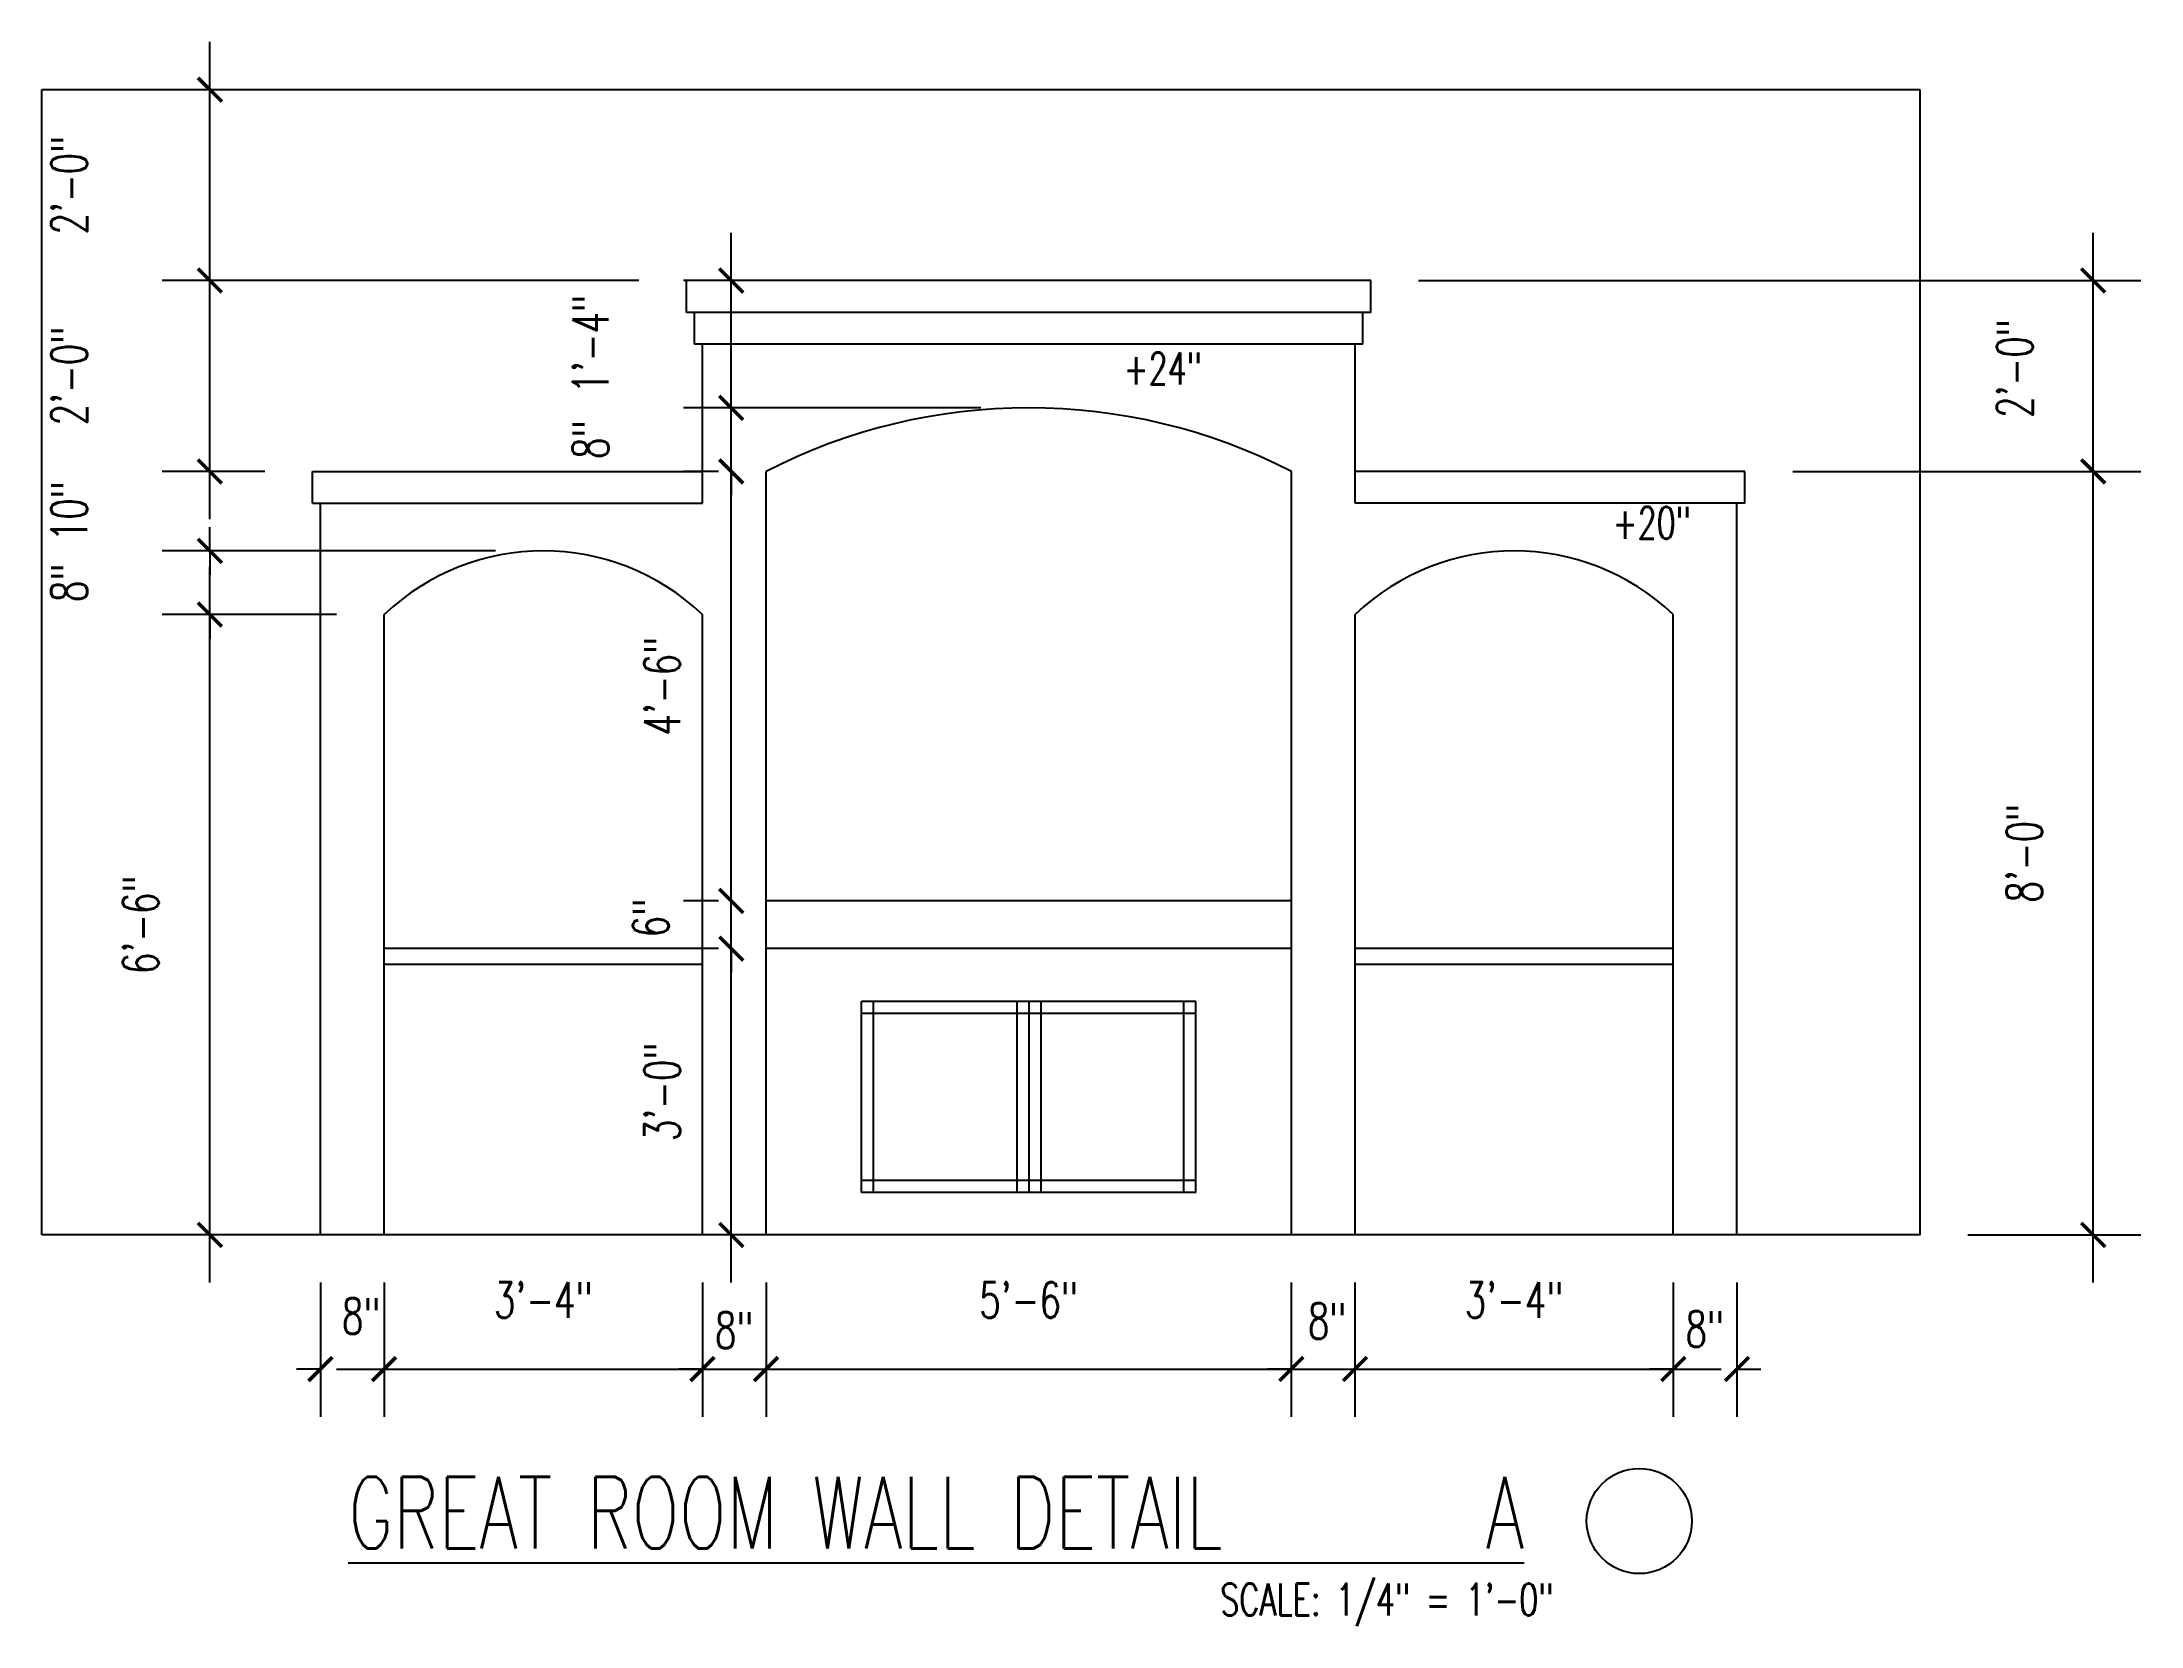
# Model space of a CAD drawing. Header units: inches. Extents: x -25328 to 8149, y -5530 to 4336.
# Drawn here: x -6401.1 to -6137.3, y 2187.4 to 2386.6 of the extents above; entities that cross this region are included whole.
import ezdxf

# ---------------------------------------------------------------- set-up
doc = ezdxf.new("R2010")
doc.units = ezdxf.units.IN
doc.header["$LTSCALE"] = 16
doc.header["$MEASUREMENT"] = 0
doc.layers.get('0').update_dxf_attribs({"linetype": 'CONTINUOUS'})
doc.layers.get('DEFPOINTS').update_dxf_attribs({"linetype": 'CONTINUOUS'})
for name, color, linetype in [('B1_1', 6, 'CONTINUOUS'), ('B1_2', 4, 'CONTINUOUS'), ('B1_3', 2, 'CONTINUOUS'), ('B1_4', 5, 'CONTINUOUS'), ('DIMS', 5, 'CONTINUOUS'), ('TEXT', 11, 'CONTINUOUS')]:
    doc.layers.add(name, color=color, linetype=linetype)
doc.styles.add('PAYTAS RM', font='romans.shx', dxfattribs={"width": 0.7, "height": 4.5})
doc.styles.add('PAYTS NOTES', font='romans.shx', dxfattribs={"width": 0.7, "height": 4.5})
doc.dimstyles.new('DIM- PAYTAS', dxfattribs={"dimscale": 48, "dimtxt": 0.1, "dimasz": 0.0625, "dimexe": 0.125, "dimexo": 0.125, "dimgap": 0.125, "dimtad": 1, "dimdec": 1, "dimzin": 3, "dimdsep": 46, "dimlunit": 4, "dimtxsty": 'PAYTAS RM', "dimblk": 'ARCHTICK', "dimcen": 0.09, "dimdle": 0.125, "dimclrd": 5, "dimclre": 5, "dimclrt": 11, "dimadec": 0, "dimazin": 0, "dimtfac": 1, "dimtdec": 1, "dimtofl": 0, "dimtmove": 2, "dimatfit": 3, "dimfxl": 0, "dimfrac": 2, "dimtolj": 1, "dimtzin": 3, "dimarcsym": 0})

msp = doc.modelspace()

# ---------------------------------------------------------------- texts
at = {"layer": 'TEXT', "color": 3, "style": 'PAYTS NOTES', "width": 0.7}
msp.add_text('%%UGREAT ROOM WALL DETAIL     A', height=9, dxfattribs=at).set_placement((-6362.62891829, 2197.17091223))
at = {"layer": 'TEXT', "style": 'PAYTS NOTES', "width": 0.7}
msp.add_text('SCALE: 1/4" = 1\'-0"', height=4, dxfattribs=at).set_placement((-6253.05007568, 2188.73903548))
at = {"layer": 'TEXT', "char_height": 4, "width": 83.9529322576, "attachment_point": 3, "style": 'PAYTS NOTES'}
for s, insert in [('\\pt4.004,8.009,12;+24"', (-6255.34326959, 2347.52496698)), ('\\pt4.004,8.009,12;+20"', (-6193.88414623, 2328.1124088))]:
    msp.add_mtext(s, dxfattribs=dict(at, insert=insert))

# ---------------------------------------------------------------- blocks, each defined once
blk = doc.blocks.new('_ArchTick')
at = {"color": 0, "linetype": 'ByBlock', "const_width": 0.15}
blk.add_lwpolyline([(-0.5, -0.5), (0.5, 0.5)], dxfattribs=at)
blk = doc.blocks.new('*D283')
at = {"layer": 'DEFPOINTS', "color": 0, "transparency": 16777216}
for p in [(-6380.02, 2314.58), (-6358.12, 2314.58), (-6366.12, 2236.58)]:
    blk.add_point(p, dxfattribs=at)
at = {"layer": 'DIMS', "color": 5, "lineweight": -2, "transparency": 16777216}
for p, q in [((-6380.02, 2230.58), (-6380.02, 2320.58)), ((-6364.12, 2314.58), (-6386.02, 2314.58)), ((-6372.12, 2236.58), (-6386.02, 2236.58))]:
    blk.add_line(p, q, dxfattribs=at)
at = {"layer": 'DIMS', "color": 5, "lineweight": -2, "transparency": 16777216, "xscale": 3, "yscale": 3, "zscale": 3}
for p, rotation in [((-6380.02, 2314.58), 90), ((-6380.02, 2236.58), 270)]:
    blk.add_blockref('_ArchTick', p, dxfattribs=dict(at, rotation=rotation))
at = {"layer": 'DIMS', "color": 11, "transparency": 16777216, "insert": (-6388.7, 2275.58), "char_height": 4.5, "attachment_point": 5, "rotation": 90, "style": 'PAYTAS RM'}
blk.add_mtext('\\A1;6\'-6"', dxfattribs=at)
blk = doc.blocks.new('*D284')
at = {"layer": 'DEFPOINTS', "color": 0, "transparency": 16777216}
for p in [(-6380.02, 2322.58), (-6338.12, 2322.58), (-6358.12, 2314.58)]:
    blk.add_point(p, dxfattribs=at)
at = {"layer": 'DIMS', "color": 5, "lineweight": -2, "transparency": 16777216}
for p, q in [((-6380.02, 2322.58), (-6380.02, 2325.58)), ((-6344.12, 2322.58), (-6386.02, 2322.58)), ((-6364.12, 2314.58), (-6386.02, 2314.58)), ((-6380.02, 2314.58), (-6380.02, 2311.58))]:
    blk.add_line(p, q, dxfattribs=at)
at = {"layer": 'DIMS', "color": 5, "lineweight": -2, "transparency": 16777216, "xscale": 3, "yscale": 3, "zscale": 3}
for p, rotation in [((-6380.02, 2322.58), 270), ((-6380.02, 2314.58), 90)]:
    blk.add_blockref('_ArchTick', p, dxfattribs=dict(at, rotation=rotation))
at = {"layer": 'DIMS', "color": 11, "transparency": 16777216, "insert": (-6397.7, 2318.58), "char_height": 4.5, "attachment_point": 5, "rotation": 90, "style": 'PAYTAS RM'}
blk.add_mtext('\\A1;8"', dxfattribs=at)
blk = doc.blocks.new('*D285')
at = {"layer": 'DEFPOINTS', "color": 0, "transparency": 16777216}
for p in [(-6380.02, 2332.58), (-6367.12, 2332.58), (-6338.12, 2322.58)]:
    blk.add_point(p, dxfattribs=at)
at = {"layer": 'DIMS', "color": 5, "lineweight": -2, "transparency": 16777216}
for p, q in [((-6380.02, 2332.58), (-6380.02, 2335.58)), ((-6373.12, 2332.58), (-6386.02, 2332.58)), ((-6344.12, 2322.58), (-6386.02, 2322.58)), ((-6380.02, 2322.58), (-6380.02, 2319.58))]:
    blk.add_line(p, q, dxfattribs=at)
at = {"layer": 'DIMS', "color": 5, "lineweight": -2, "transparency": 16777216, "xscale": 3, "yscale": 3, "zscale": 3}
for p, rotation in [((-6380.02, 2332.58), 270), ((-6380.02, 2322.58), 90)]:
    blk.add_blockref('_ArchTick', p, dxfattribs=dict(at, rotation=rotation))
at = {"layer": 'DIMS', "color": 11, "transparency": 16777216, "insert": (-6397.7, 2327.58), "char_height": 4.5, "attachment_point": 5, "rotation": 90, "style": 'PAYTAS RM'}
blk.add_mtext('\\A1;10"', dxfattribs=at)
blk = doc.blocks.new('*D286')
at = {"layer": 'DEFPOINTS', "color": 0, "transparency": 16777216}
for p in [(-6380.02, 2356.58), (-6320.12, 2356.58), (-6367.12, 2332.58)]:
    blk.add_point(p, dxfattribs=at)
at = {"layer": 'DIMS', "color": 5, "lineweight": -2, "transparency": 16777216}
for p, q in [((-6380.02, 2326.58), (-6380.02, 2362.58)), ((-6326.12, 2356.58), (-6386.02, 2356.58)), ((-6373.12, 2332.58), (-6386.02, 2332.58))]:
    blk.add_line(p, q, dxfattribs=at)
at = {"layer": 'DIMS', "color": 5, "lineweight": -2, "transparency": 16777216, "xscale": 3, "yscale": 3, "zscale": 3}
for p, rotation in [((-6380.02, 2356.58), 90), ((-6380.02, 2332.58), 270)]:
    blk.add_blockref('_ArchTick', p, dxfattribs=dict(at, rotation=rotation))
at = {"layer": 'DIMS', "color": 11, "transparency": 16777216, "insert": (-6397.7, 2344.58), "char_height": 4.5, "attachment_point": 5, "rotation": 90, "style": 'PAYTAS RM'}
blk.add_mtext('\\A1;2\'-0"', dxfattribs=at)
blk = doc.blocks.new('*D287')
at = {"layer": 'DEFPOINTS', "color": 0, "transparency": 16777216}
for p in [(-6380.02, 2380.58), (-6377.16, 2380.58), (-6320.12, 2356.58)]:
    blk.add_point(p, dxfattribs=at)
at = {"layer": 'DIMS', "color": 5, "lineweight": -2, "transparency": 16777216}
for p, q in [((-6380.02, 2350.58), (-6380.02, 2386.58)), ((-6383.16, 2380.58), (-6386.02, 2380.58)), ((-6326.12, 2356.58), (-6386.02, 2356.58))]:
    blk.add_line(p, q, dxfattribs=at)
at = {"layer": 'DIMS', "color": 5, "lineweight": -2, "transparency": 16777216, "xscale": 3, "yscale": 3, "zscale": 3}
for p, rotation in [((-6380.02, 2380.58), 90), ((-6380.02, 2356.58), 270)]:
    blk.add_blockref('_ArchTick', p, dxfattribs=dict(at, rotation=rotation))
at = {"layer": 'DIMS', "color": 11, "transparency": 16777216, "insert": (-6397.7, 2368.58), "char_height": 4.5, "attachment_point": 5, "rotation": 90, "style": 'PAYTAS RM'}
blk.add_mtext('\\A1;2\'-0"', dxfattribs=at)
blk = doc.blocks.new('*D288')
at = {"layer": 'DEFPOINTS', "color": 0, "transparency": 16777216}
for p in [(-6314.5, 2272.58), (-6310.12, 2272.58), (-6310.12, 2236.58)]:
    blk.add_point(p, dxfattribs=at)
at = {"layer": 'DIMS', "color": 5, "lineweight": -2, "transparency": 16777216}
for p, q in [((-6314.5, 2230.58), (-6314.5, 2278.58)), ((-6316.12, 2272.58), (-6320.5, 2272.58)), ((-6316.12, 2236.58), (-6320.5, 2236.58))]:
    blk.add_line(p, q, dxfattribs=at)
at = {"layer": 'DIMS', "color": 5, "lineweight": -2, "transparency": 16777216, "xscale": 3, "yscale": 3, "zscale": 3}
for p, rotation in [((-6314.5, 2272.58), 90), ((-6314.5, 2236.58), 270)]:
    blk.add_blockref('_ArchTick', p, dxfattribs=dict(at, rotation=rotation))
at = {"layer": 'DIMS', "color": 11, "transparency": 16777216, "insert": (-6323.18, 2254.58), "char_height": 4.5, "attachment_point": 5, "rotation": 90, "style": 'PAYTAS RM'}
blk.add_mtext('\\A1;3\'-0"', dxfattribs=at)
blk = doc.blocks.new('*D289')
at = {"layer": 'DEFPOINTS', "color": 0, "transparency": 16777216}
for p in [(-6314.5, 2278.58), (-6310.12, 2278.58), (-6310.12, 2272.58)]:
    blk.add_point(p, dxfattribs=at)
at = {"layer": 'DIMS', "color": 5, "lineweight": -2, "transparency": 16777216}
for p, q in [((-6314.5, 2278.58), (-6314.5, 2281.58)), ((-6316.12, 2278.58), (-6320.5, 2278.58)), ((-6316.12, 2272.58), (-6320.5, 2272.58)), ((-6314.5, 2272.58), (-6314.5, 2269.58))]:
    blk.add_line(p, q, dxfattribs=at)
at = {"layer": 'DIMS', "color": 5, "lineweight": -2, "transparency": 16777216, "xscale": 3, "yscale": 3, "zscale": 3}
for p, rotation in [((-6314.5, 2278.58), 270), ((-6314.5, 2272.58), 90)]:
    blk.add_blockref('_ArchTick', p, dxfattribs=dict(at, rotation=rotation))
at = {"layer": 'DIMS', "color": 11, "transparency": 16777216, "insert": (-6324.6, 2276.43), "char_height": 4.5, "attachment_point": 5, "rotation": 90, "style": 'PAYTAS RM'}
blk.add_mtext('\\A1;6"', dxfattribs=at)
blk = doc.blocks.new('*D290')
at = {"layer": 'DEFPOINTS', "color": 0, "transparency": 16777216}
for p in [(-6314.5, 2332.58), (-6310.12, 2332.58), (-6310.12, 2278.58)]:
    blk.add_point(p, dxfattribs=at)
at = {"layer": 'DIMS', "color": 5, "lineweight": -2, "transparency": 16777216}
for p, q in [((-6314.5, 2272.58), (-6314.5, 2338.58)), ((-6316.12, 2332.58), (-6320.5, 2332.58)), ((-6316.12, 2278.58), (-6320.5, 2278.58))]:
    blk.add_line(p, q, dxfattribs=at)
at = {"layer": 'DIMS', "color": 5, "lineweight": -2, "transparency": 16777216, "xscale": 3, "yscale": 3, "zscale": 3}
for p, rotation in [((-6314.5, 2332.58), 90), ((-6314.5, 2278.58), 270)]:
    blk.add_blockref('_ArchTick', p, dxfattribs=dict(at, rotation=rotation))
at = {"layer": 'DIMS', "color": 11, "transparency": 16777216, "insert": (-6323.18, 2305.58), "char_height": 4.5, "attachment_point": 5, "rotation": 90, "style": 'PAYTAS RM'}
blk.add_mtext('\\A1;4\'-6"', dxfattribs=at)
blk = doc.blocks.new('*D291')
at = {"layer": 'DEFPOINTS', "color": 0, "transparency": 16777216}
for p in [(-6314.5, 2340.58), (-6277.12, 2340.58), (-6310.12, 2332.58)]:
    blk.add_point(p, dxfattribs=at)
at = {"layer": 'DIMS', "color": 5, "lineweight": -2, "transparency": 16777216}
for p, q in [((-6314.5, 2340.58), (-6314.5, 2343.58)), ((-6283.12, 2340.58), (-6320.5, 2340.58)), ((-6316.12, 2332.58), (-6320.5, 2332.58)), ((-6314.5, 2332.58), (-6314.5, 2329.58))]:
    blk.add_line(p, q, dxfattribs=at)
at = {"layer": 'DIMS', "color": 5, "lineweight": -2, "transparency": 16777216, "xscale": 3, "yscale": 3, "zscale": 3}
for p, rotation in [((-6314.5, 2340.58), 270), ((-6314.5, 2332.58), 90)]:
    blk.add_blockref('_ArchTick', p, dxfattribs=dict(at, rotation=rotation))
at = {"layer": 'DIMS', "color": 11, "transparency": 16777216, "insert": (-6332.18, 2336.58), "char_height": 4.5, "attachment_point": 5, "rotation": 90, "style": 'PAYTAS RM'}
blk.add_mtext('\\A1;8"', dxfattribs=at)
blk = doc.blocks.new('*D292')
at = {"layer": 'DEFPOINTS', "color": 0, "transparency": 16777216}
for p in [(-6314.5, 2356.58), (-6309.25, 2356.58), (-6277.12, 2340.58)]:
    blk.add_point(p, dxfattribs=at)
at = {"layer": 'DIMS', "color": 5, "lineweight": -2, "transparency": 16777216}
for p, q in [((-6314.5, 2334.58), (-6314.5, 2362.58)), ((-6315.25, 2356.58), (-6320.5, 2356.58)), ((-6283.12, 2340.58), (-6320.5, 2340.58))]:
    blk.add_line(p, q, dxfattribs=at)
at = {"layer": 'DIMS', "color": 5, "lineweight": -2, "transparency": 16777216, "xscale": 3, "yscale": 3, "zscale": 3}
for p, rotation in [((-6314.5, 2356.58), 90), ((-6314.5, 2340.58), 270)]:
    blk.add_blockref('_ArchTick', p, dxfattribs=dict(at, rotation=rotation))
at = {"layer": 'DIMS', "color": 11, "transparency": 16777216, "insert": (-6332.18, 2348.58), "char_height": 4.5, "attachment_point": 5, "rotation": 90, "style": 'PAYTAS RM'}
blk.add_mtext('\\A1;1\'-4"', dxfattribs=at)
blk = doc.blocks.new('*D293')
at = {"layer": 'DEFPOINTS', "color": 0, "transparency": 16777216}
for p in [(-6366.12, 2236.58), (-6358.12, 2236.58), (-6358.12, 2219.72)]:
    blk.add_point(p, dxfattribs=at)
at = {"layer": 'DIMS', "color": 5, "lineweight": -2, "transparency": 16777216}
for p, q in [((-6366.12, 2230.58), (-6366.12, 2213.72)), ((-6358.12, 2230.58), (-6358.12, 2213.72)), ((-6366.12, 2219.72), (-6369.12, 2219.72)), ((-6358.12, 2219.72), (-6355.12, 2219.72))]:
    blk.add_line(p, q, dxfattribs=at)
at = {"layer": 'DIMS', "color": 5, "lineweight": -2, "transparency": 16777216, "xscale": 3, "yscale": 3, "zscale": 3}
blk.add_blockref('_ArchTick', (-6366.12, 2219.72), dxfattribs=at)
at = {"layer": 'DIMS', "color": 5, "lineweight": -2, "transparency": 16777216, "xscale": 3, "yscale": 3, "zscale": 3, "rotation": 180}
blk.add_blockref('_ArchTick', (-6358.12, 2219.72), dxfattribs=at)
at = {"layer": 'DIMS', "color": 11, "transparency": 16777216, "insert": (-6361, 2226.38), "char_height": 4.5, "attachment_point": 5, "style": 'PAYTAS RM'}
blk.add_mtext('\\A1;8"', dxfattribs=at)
blk = doc.blocks.new('*D294')
at = {"layer": 'DEFPOINTS', "color": 0, "transparency": 16777216}
for p in [(-6358.12, 2236.58), (-6318.12, 2236.58), (-6318.12, 2219.72)]:
    blk.add_point(p, dxfattribs=at)
at = {"layer": 'DIMS', "color": 5, "lineweight": -2, "transparency": 16777216}
for p, q in [((-6358.12, 2230.58), (-6358.12, 2213.72)), ((-6318.12, 2230.58), (-6318.12, 2213.72)), ((-6364.12, 2219.72), (-6312.12, 2219.72))]:
    blk.add_line(p, q, dxfattribs=at)
at = {"layer": 'DIMS', "color": 5, "lineweight": -2, "transparency": 16777216, "xscale": 3, "yscale": 3, "zscale": 3, "rotation": 180}
blk.add_blockref('_ArchTick', (-6358.12, 2219.72), dxfattribs=at)
at = {"layer": 'DIMS', "color": 5, "lineweight": -2, "transparency": 16777216, "xscale": 3, "yscale": 3, "zscale": 3}
blk.add_blockref('_ArchTick', (-6318.12, 2219.72), dxfattribs=at)
at = {"layer": 'DIMS', "color": 11, "transparency": 16777216, "insert": (-6338.12, 2228.4), "char_height": 4.5, "attachment_point": 5, "style": 'PAYTAS RM'}
blk.add_mtext('\\A1;3\'-4"', dxfattribs=at)
blk = doc.blocks.new('*D295')
at = {"layer": 'DEFPOINTS', "color": 0, "transparency": 16777216}
for p in [(-6318.12, 2236.58), (-6310.12, 2236.58), (-6310.12, 2219.72)]:
    blk.add_point(p, dxfattribs=at)
at = {"layer": 'DIMS', "color": 5, "lineweight": -2, "transparency": 16777216}
for p, q in [((-6318.12, 2230.58), (-6318.12, 2213.72)), ((-6310.12, 2230.58), (-6310.12, 2213.72)), ((-6318.12, 2219.72), (-6321.12, 2219.72)), ((-6310.12, 2219.72), (-6307.12, 2219.72))]:
    blk.add_line(p, q, dxfattribs=at)
at = {"layer": 'DIMS', "color": 5, "lineweight": -2, "transparency": 16777216, "xscale": 3, "yscale": 3, "zscale": 3}
blk.add_blockref('_ArchTick', (-6318.12, 2219.72), dxfattribs=at)
at = {"layer": 'DIMS', "color": 5, "lineweight": -2, "transparency": 16777216, "xscale": 3, "yscale": 3, "zscale": 3, "rotation": 180}
blk.add_blockref('_ArchTick', (-6310.12, 2219.72), dxfattribs=at)
at = {"layer": 'DIMS', "color": 11, "transparency": 16777216, "insert": (-6314.12, 2224.61), "char_height": 4.5, "attachment_point": 5, "style": 'PAYTAS RM'}
blk.add_mtext('\\A1;8"', dxfattribs=at)
blk = doc.blocks.new('*D296')
at = {"layer": 'DEFPOINTS', "color": 0, "transparency": 16777216}
for p in [(-6310.12, 2236.58), (-6244.12, 2236.58), (-6244.12, 2219.72)]:
    blk.add_point(p, dxfattribs=at)
at = {"layer": 'DIMS', "color": 5, "lineweight": -2, "transparency": 16777216}
for p, q in [((-6310.12, 2230.58), (-6310.12, 2213.72)), ((-6244.12, 2230.58), (-6244.12, 2213.72)), ((-6316.12, 2219.72), (-6238.12, 2219.72))]:
    blk.add_line(p, q, dxfattribs=at)
at = {"layer": 'DIMS', "color": 5, "lineweight": -2, "transparency": 16777216, "xscale": 3, "yscale": 3, "zscale": 3, "rotation": 180}
blk.add_blockref('_ArchTick', (-6310.12, 2219.72), dxfattribs=at)
at = {"layer": 'DIMS', "color": 5, "lineweight": -2, "transparency": 16777216, "xscale": 3, "yscale": 3, "zscale": 3}
blk.add_blockref('_ArchTick', (-6244.12, 2219.72), dxfattribs=at)
at = {"layer": 'DIMS', "color": 11, "transparency": 16777216, "insert": (-6277.12, 2228.4), "char_height": 4.5, "attachment_point": 5, "style": 'PAYTAS RM'}
blk.add_mtext('\\A1;5\'-6"', dxfattribs=at)
blk = doc.blocks.new('*D297')
at = {"layer": 'DEFPOINTS', "color": 0, "transparency": 16777216}
for p in [(-6244.12, 2236.58), (-6236.12, 2236.58), (-6236.12, 2219.72)]:
    blk.add_point(p, dxfattribs=at)
at = {"layer": 'DIMS', "color": 5, "lineweight": -2, "transparency": 16777216}
for p, q in [((-6244.12, 2230.58), (-6244.12, 2213.72)), ((-6236.12, 2230.58), (-6236.12, 2213.72)), ((-6244.12, 2219.72), (-6247.12, 2219.72)), ((-6236.12, 2219.72), (-6233.12, 2219.72))]:
    blk.add_line(p, q, dxfattribs=at)
at = {"layer": 'DIMS', "color": 5, "lineweight": -2, "transparency": 16777216, "xscale": 3, "yscale": 3, "zscale": 3}
blk.add_blockref('_ArchTick', (-6244.12, 2219.72), dxfattribs=at)
at = {"layer": 'DIMS', "color": 5, "lineweight": -2, "transparency": 16777216, "xscale": 3, "yscale": 3, "zscale": 3, "rotation": 180}
blk.add_blockref('_ArchTick', (-6236.12, 2219.72), dxfattribs=at)
at = {"layer": 'DIMS', "color": 11, "transparency": 16777216, "insert": (-6239.61, 2225.75), "char_height": 4.5, "attachment_point": 5, "style": 'PAYTAS RM'}
blk.add_mtext('\\A1;8"', dxfattribs=at)
blk = doc.blocks.new('*D298')
at = {"layer": 'DEFPOINTS', "color": 0, "transparency": 16777216}
for p in [(-6236.12, 2236.58), (-6196.12, 2236.58), (-6196.12, 2219.72)]:
    blk.add_point(p, dxfattribs=at)
at = {"layer": 'DIMS', "color": 5, "lineweight": -2, "transparency": 16777216}
for p, q in [((-6236.12, 2230.58), (-6236.12, 2213.72)), ((-6196.12, 2230.58), (-6196.12, 2213.72)), ((-6242.12, 2219.72), (-6190.12, 2219.72))]:
    blk.add_line(p, q, dxfattribs=at)
at = {"layer": 'DIMS', "color": 5, "lineweight": -2, "transparency": 16777216, "xscale": 3, "yscale": 3, "zscale": 3, "rotation": 180}
blk.add_blockref('_ArchTick', (-6236.12, 2219.72), dxfattribs=at)
at = {"layer": 'DIMS', "color": 5, "lineweight": -2, "transparency": 16777216, "xscale": 3, "yscale": 3, "zscale": 3}
blk.add_blockref('_ArchTick', (-6196.12, 2219.72), dxfattribs=at)
at = {"layer": 'DIMS', "color": 11, "transparency": 16777216, "insert": (-6216.12, 2228.4), "char_height": 4.5, "attachment_point": 5, "style": 'PAYTAS RM'}
blk.add_mtext('\\A1;3\'-4"', dxfattribs=at)
blk = doc.blocks.new('*D299')
at = {"layer": 'DEFPOINTS', "color": 0, "transparency": 16777216}
for p in [(-6196.12, 2236.58), (-6188.12, 2236.58), (-6188.12, 2219.72)]:
    blk.add_point(p, dxfattribs=at)
at = {"layer": 'DIMS', "color": 5, "lineweight": -2, "transparency": 16777216}
for p, q in [((-6196.12, 2230.58), (-6196.12, 2213.72)), ((-6188.12, 2230.58), (-6188.12, 2213.72)), ((-6196.12, 2219.72), (-6199.12, 2219.72)), ((-6188.12, 2219.72), (-6185.12, 2219.72))]:
    blk.add_line(p, q, dxfattribs=at)
at = {"layer": 'DIMS', "color": 5, "lineweight": -2, "transparency": 16777216, "xscale": 3, "yscale": 3, "zscale": 3}
blk.add_blockref('_ArchTick', (-6196.12, 2219.72), dxfattribs=at)
at = {"layer": 'DIMS', "color": 5, "lineweight": -2, "transparency": 16777216, "xscale": 3, "yscale": 3, "zscale": 3, "rotation": 180}
blk.add_blockref('_ArchTick', (-6188.12, 2219.72), dxfattribs=at)
at = {"layer": 'DIMS', "color": 11, "transparency": 16777216, "insert": (-6192.16, 2224.76), "char_height": 4.5, "attachment_point": 5, "style": 'PAYTAS RM'}
blk.add_mtext('\\A1;8"', dxfattribs=at)
blk = doc.blocks.new('*D300')
at = {"layer": 'DEFPOINTS', "color": 0, "transparency": 16777216}
for p in [(-6187.12, 2332.58), (-6143.35, 2332.58), (-6165.12, 2236.58)]:
    blk.add_point(p, dxfattribs=at)
at = {"layer": 'DIMS', "color": 5, "lineweight": -2, "transparency": 16777216}
for p, q in [((-6143.35, 2230.58), (-6143.35, 2338.58)), ((-6181.12, 2332.58), (-6137.35, 2332.58)), ((-6159.12, 2236.58), (-6137.35, 2236.58))]:
    blk.add_line(p, q, dxfattribs=at)
at = {"layer": 'DIMS', "color": 5, "lineweight": -2, "transparency": 16777216, "xscale": 3, "yscale": 3, "zscale": 3}
for p, rotation in [((-6143.35, 2332.58), 90), ((-6143.35, 2236.58), 270)]:
    blk.add_blockref('_ArchTick', p, dxfattribs=dict(at, rotation=rotation))
at = {"layer": 'DIMS', "color": 11, "transparency": 16777216, "insert": (-6152.02, 2284.58), "char_height": 4.5, "attachment_point": 5, "rotation": 90, "style": 'PAYTAS RM'}
blk.add_mtext('\\A1;8\'-0"', dxfattribs=at)
blk = doc.blocks.new('*D301')
at = {"layer": 'DEFPOINTS', "color": 0, "transparency": 16777216}
for p in [(-6234.12, 2356.58), (-6143.35, 2356.58), (-6187.12, 2332.58)]:
    blk.add_point(p, dxfattribs=at)
at = {"layer": 'DIMS', "color": 5, "lineweight": -2, "transparency": 16777216}
for p, q in [((-6143.35, 2326.58), (-6143.35, 2362.58)), ((-6228.12, 2356.58), (-6137.35, 2356.58)), ((-6181.12, 2332.58), (-6137.35, 2332.58))]:
    blk.add_line(p, q, dxfattribs=at)
at = {"layer": 'DIMS', "color": 5, "lineweight": -2, "transparency": 16777216, "xscale": 3, "yscale": 3, "zscale": 3}
for p, rotation in [((-6143.35, 2356.58), 90), ((-6143.35, 2332.58), 270)]:
    blk.add_blockref('_ArchTick', p, dxfattribs=dict(at, rotation=rotation))
at = {"layer": 'DIMS', "color": 11, "transparency": 16777216, "insert": (-6153.21, 2345.52), "char_height": 4.5, "attachment_point": 5, "rotation": 90, "style": 'PAYTAS RM'}
blk.add_mtext('\\A1;2\'-0"', dxfattribs=at)

# ---------------------------------------------------------------- dimensions: what is measured, and where the dimension line sits
at = {"layer": 'DIMS'}
for base, p1, p2, picture, middle in [((-6380.01676748, 2380.57887434), (-6320.11705873, 2356.57887434), (-6377.15613421, 2380.57887434), '*D287', (-6397.69533891, 2368.57887434)), ((-6380.01676748, 2356.57887434), (-6367.11705873, 2332.57887434), (-6320.11705873, 2356.57887434), '*D286', (-6397.69533891, 2344.57887434)), ((-6314.49661577, 2356.57887434), (-6277.11705873, 2340.57887434), (-6309.25270334, 2356.57887434), '*D292', (-6332.1751872, 2348.57887434)), ((-6314.49661577, 2340.57887434), (-6310.11705873, 2332.57887434), (-6277.11705873, 2340.57887434), '*D291', (-6332.1751872, 2336.57887434)), ((-6314.49661577, 2332.57887434), (-6310.11705873, 2278.57887434), (-6310.11705873, 2332.57887434), '*D290', (-6323.1751872, 2305.57887434)), ((-6143.34521101, 2332.57887434), (-6165.11705873, 2236.57887434), (-6187.11705873, 2332.57887434), '*D300', (-6152.02378244, 2284.57887434)), ((-6380.01676748, 2332.57887434), (-6338.11705873, 2322.57887434), (-6367.11705873, 2332.57887434), '*D285', (-6397.69533891, 2327.57887434)), ((-6380.01676748, 2322.57887434), (-6358.11705873, 2314.57887434), (-6338.11705873, 2322.57887434), '*D284', (-6397.69533891, 2318.57887434)), ((-6380.01676748, 2314.57887434), (-6366.11705873, 2236.57887434), (-6358.11705873, 2314.57887434), '*D283', (-6388.69533891, 2275.57887434)), ((-6314.49661577, 2272.57887434), (-6310.11705873, 2236.57887434), (-6310.11705873, 2272.57887434), '*D288', (-6323.1751872, 2254.57887434))]:
    dim = msp.add_linear_dim(base=base, p1=p1, p2=p2, angle=90, dimstyle='DIM- PAYTAS', dxfattribs=at)
    dim.commit()
    dim.dimension.update_dxf_attribs({"geometry": picture, "text_midpoint": middle})
for base, p1, p2, picture, middle in [((-6143.34521101, 2356.57887434), (-6187.11705873, 2332.57887434), (-6234.11705873, 2356.57887434), '*D301', (-6153.20759965, 2345.5189794)), ((-6314.49661577, 2278.57887434), (-6310.11705873, 2272.57887434), (-6310.11705873, 2278.57887434), '*D289', (-6324.60400204, 2276.43474991))]:
    dim = msp.add_linear_dim(base=base, p1=p1, p2=p2, angle=90, dimstyle='DIM- PAYTAS', dxfattribs=at)
    dim.commit()
    dim.dimension.update_dxf_attribs({"geometry": picture, "text_midpoint": middle, "dimtype": 160})
for base, p1, p2, picture, middle in [((-6358.11705873, 2219.71707636), (-6366.11705873, 2236.57887434), (-6358.11705873, 2236.57887434), '*D293', (-6360.99708575, 2226.37950174)), ((-6310.11705873, 2219.71707636), (-6318.11705873, 2236.57887434), (-6310.11705873, 2236.57887434), '*D295', (-6314.12432371, 2224.61044336)), ((-6236.11705873, 2219.71707636), (-6244.11705873, 2236.57887434), (-6236.11705873, 2236.57887434), '*D297', (-6239.61271281, 2225.74878796)), ((-6188.11705873, 2219.71707636), (-6196.11705873, 2236.57887434), (-6188.11705873, 2236.57887434), '*D299', (-6192.16054441, 2224.75562254))]:
    dim = msp.add_linear_dim(base=base, p1=p1, p2=p2, dimstyle='DIM- PAYTAS', dxfattribs=at)
    dim.commit()
    dim.dimension.update_dxf_attribs({"geometry": picture, "text_midpoint": middle, "dimtype": 160})
for base, p1, p2, picture, middle in [((-6318.11705873, 2219.71707636), (-6358.11705873, 2236.57887434), (-6318.11705873, 2236.57887434), '*D294', (-6338.11705873, 2228.39564779)), ((-6244.11705873, 2219.71707636), (-6310.11705873, 2236.57887434), (-6244.11705873, 2236.57887434), '*D296', (-6277.11705873, 2228.39564779)), ((-6196.11705873, 2219.71707636), (-6236.11705873, 2236.57887434), (-6196.11705873, 2236.57887434), '*D298', (-6216.11705873, 2228.39564779))]:
    dim = msp.add_linear_dim(base=base, p1=p1, p2=p2, dimstyle='DIM- PAYTAS', dxfattribs=at)
    dim.commit()
    dim.dimension.update_dxf_attribs({"geometry": picture, "text_midpoint": middle})

# ---------------------------------------------------------------- linework, layer by layer
at = {"layer": 'B1_1'}
for p, q in [((-6165.11705873, 2380.57887434), (-6401.11705873, 2380.57887434)), ((-6401.11705873, 2236.57887434), (-6401.11705873, 2380.57887434)), ((-6165.11705873, 2236.57887434), (-6165.11705873, 2380.57887434)), ((-6165.11705873, 2236.57887434), (-6401.11705873, 2236.57887434))]:
    msp.add_line(p, q, dxfattribs=at)
at = {"layer": 'B1_2'}
for p, q in [((-6234.11705873, 2356.57887434), (-6320.11705873, 2356.57887434)), ((-6320.11705873, 2352.57887434), (-6320.11705873, 2356.57887434)), ((-6234.11705873, 2352.57887434), (-6234.11705873, 2356.57887434)), ((-6234.11705873, 2352.57887434), (-6320.11705873, 2352.57887434)), ((-6319.11705873, 2348.57887434), (-6319.11705873, 2352.57887434)), ((-6235.11705873, 2348.57887434), (-6235.11705873, 2352.57887434)), ((-6318.11705873, 2328.57887434), (-6318.11705873, 2348.57887434)), ((-6236.11705873, 2328.57887434), (-6236.11705873, 2348.57887434)), ((-6367.11705873, 2332.57887434), (-6318.11705873, 2332.57887434)), ((-6367.11705873, 2328.57887434), (-6367.11705873, 2332.57887434)), ((-6310.11705873, 2236.57887434), (-6310.11705873, 2332.57887434)), ((-6244.11705873, 2236.57887434), (-6244.11705873, 2332.57887434)), ((-6187.11705873, 2332.57887434), (-6236.11705873, 2332.57887434)), ((-6187.11705873, 2328.57887434), (-6187.11705873, 2332.57887434)), ((-6367.11705873, 2328.57887434), (-6318.11705873, 2328.57887434)), ((-6366.11705873, 2236.57887434), (-6366.11705873, 2328.57887434)), ((-6187.11705873, 2328.57887434), (-6236.11705873, 2328.57887434)), ((-6188.11705873, 2236.57887434), (-6188.11705873, 2328.57887434)), ((-6358.11705873, 2236.57887434), (-6358.11705873, 2314.57887434)), ((-6318.11705873, 2236.57887434), (-6318.11705873, 2314.57887434)), ((-6236.11705873, 2236.57887434), (-6236.11705873, 2314.57887434)), ((-6196.11705873, 2236.57887434), (-6196.11705873, 2314.57887434)), ((-6244.11705873, 2278.57887434), (-6310.11705873, 2278.57887434)), ((-6244.11705873, 2272.57887434), (-6310.11705873, 2272.57887434))]:
    msp.add_line(p, q, dxfattribs=at)
for centre, radius, start, end in [((-6277.11705873, 2268.51637434), 72.0625, 62.7460102802, 117.2539897198), ((-6338.11705873, 2293.57887434), 29, 46.3971810273, 133.6028189727), ((-6216.11705873, 2293.57887434), 29, 46.3971810273, 133.6028189727)]:
    msp.add_arc(centre, radius, start, end, dxfattribs=at)
at = {"layer": 'B1_3'}
for p, q in [((-6235.11705873, 2348.57887434), (-6319.11705873, 2348.57887434)), ((-6318.11705873, 2272.57887434), (-6358.11705873, 2272.57887434)), ((-6196.11705873, 2272.57887434), (-6236.11705873, 2272.57887434)), ((-6318.11705873, 2270.57887434), (-6358.11705873, 2270.57887434)), ((-6196.11705873, 2270.57887434), (-6236.11705873, 2270.57887434)), ((-6256.11705873, 2265.91931881), (-6298.11705873, 2265.91931881)), ((-6298.11705873, 2241.91931881), (-6298.11705873, 2265.91931881)), ((-6277.11705873, 2265.91931881), (-6277.11705873, 2241.91931881)), ((-6256.11705873, 2241.91931881), (-6256.11705873, 2265.91931881)), ((-6256.11705873, 2241.91931881), (-6298.11705873, 2241.91931881))]:
    msp.add_line(p, q, dxfattribs=at)
at = {"layer": 'B1_4'}
for p, q in [((-6296.61705873, 2241.91931881), (-6296.61705873, 2265.91931881)), ((-6278.61705873, 2265.91931881), (-6278.61705873, 2241.91931881)), ((-6275.61705873, 2265.91931881), (-6275.61705873, 2241.91931881)), ((-6257.61705873, 2241.91931881), (-6257.61705873, 2265.91931881)), ((-6256.11705873, 2264.41931881), (-6298.11705873, 2264.41931881)), ((-6256.11705873, 2243.41931881), (-6298.11705873, 2243.41931881))]:
    msp.add_line(p, q, dxfattribs=at)
at = {"layer": 'TEXT', "color": 3}
msp.add_circle((-6200.39487203, 2200.61164121), 6.61337843, dxfattribs=at)

msp.set_redraw_order([(e.dxf.handle, doc.entitydb.next_handle()) for e in msp.query("TEXT MTEXT ATTDEF DIMENSION ARC_DIMENSION")])  # texts and dimensions are drawn at this point

doc.saveas('drawing.dxf')
